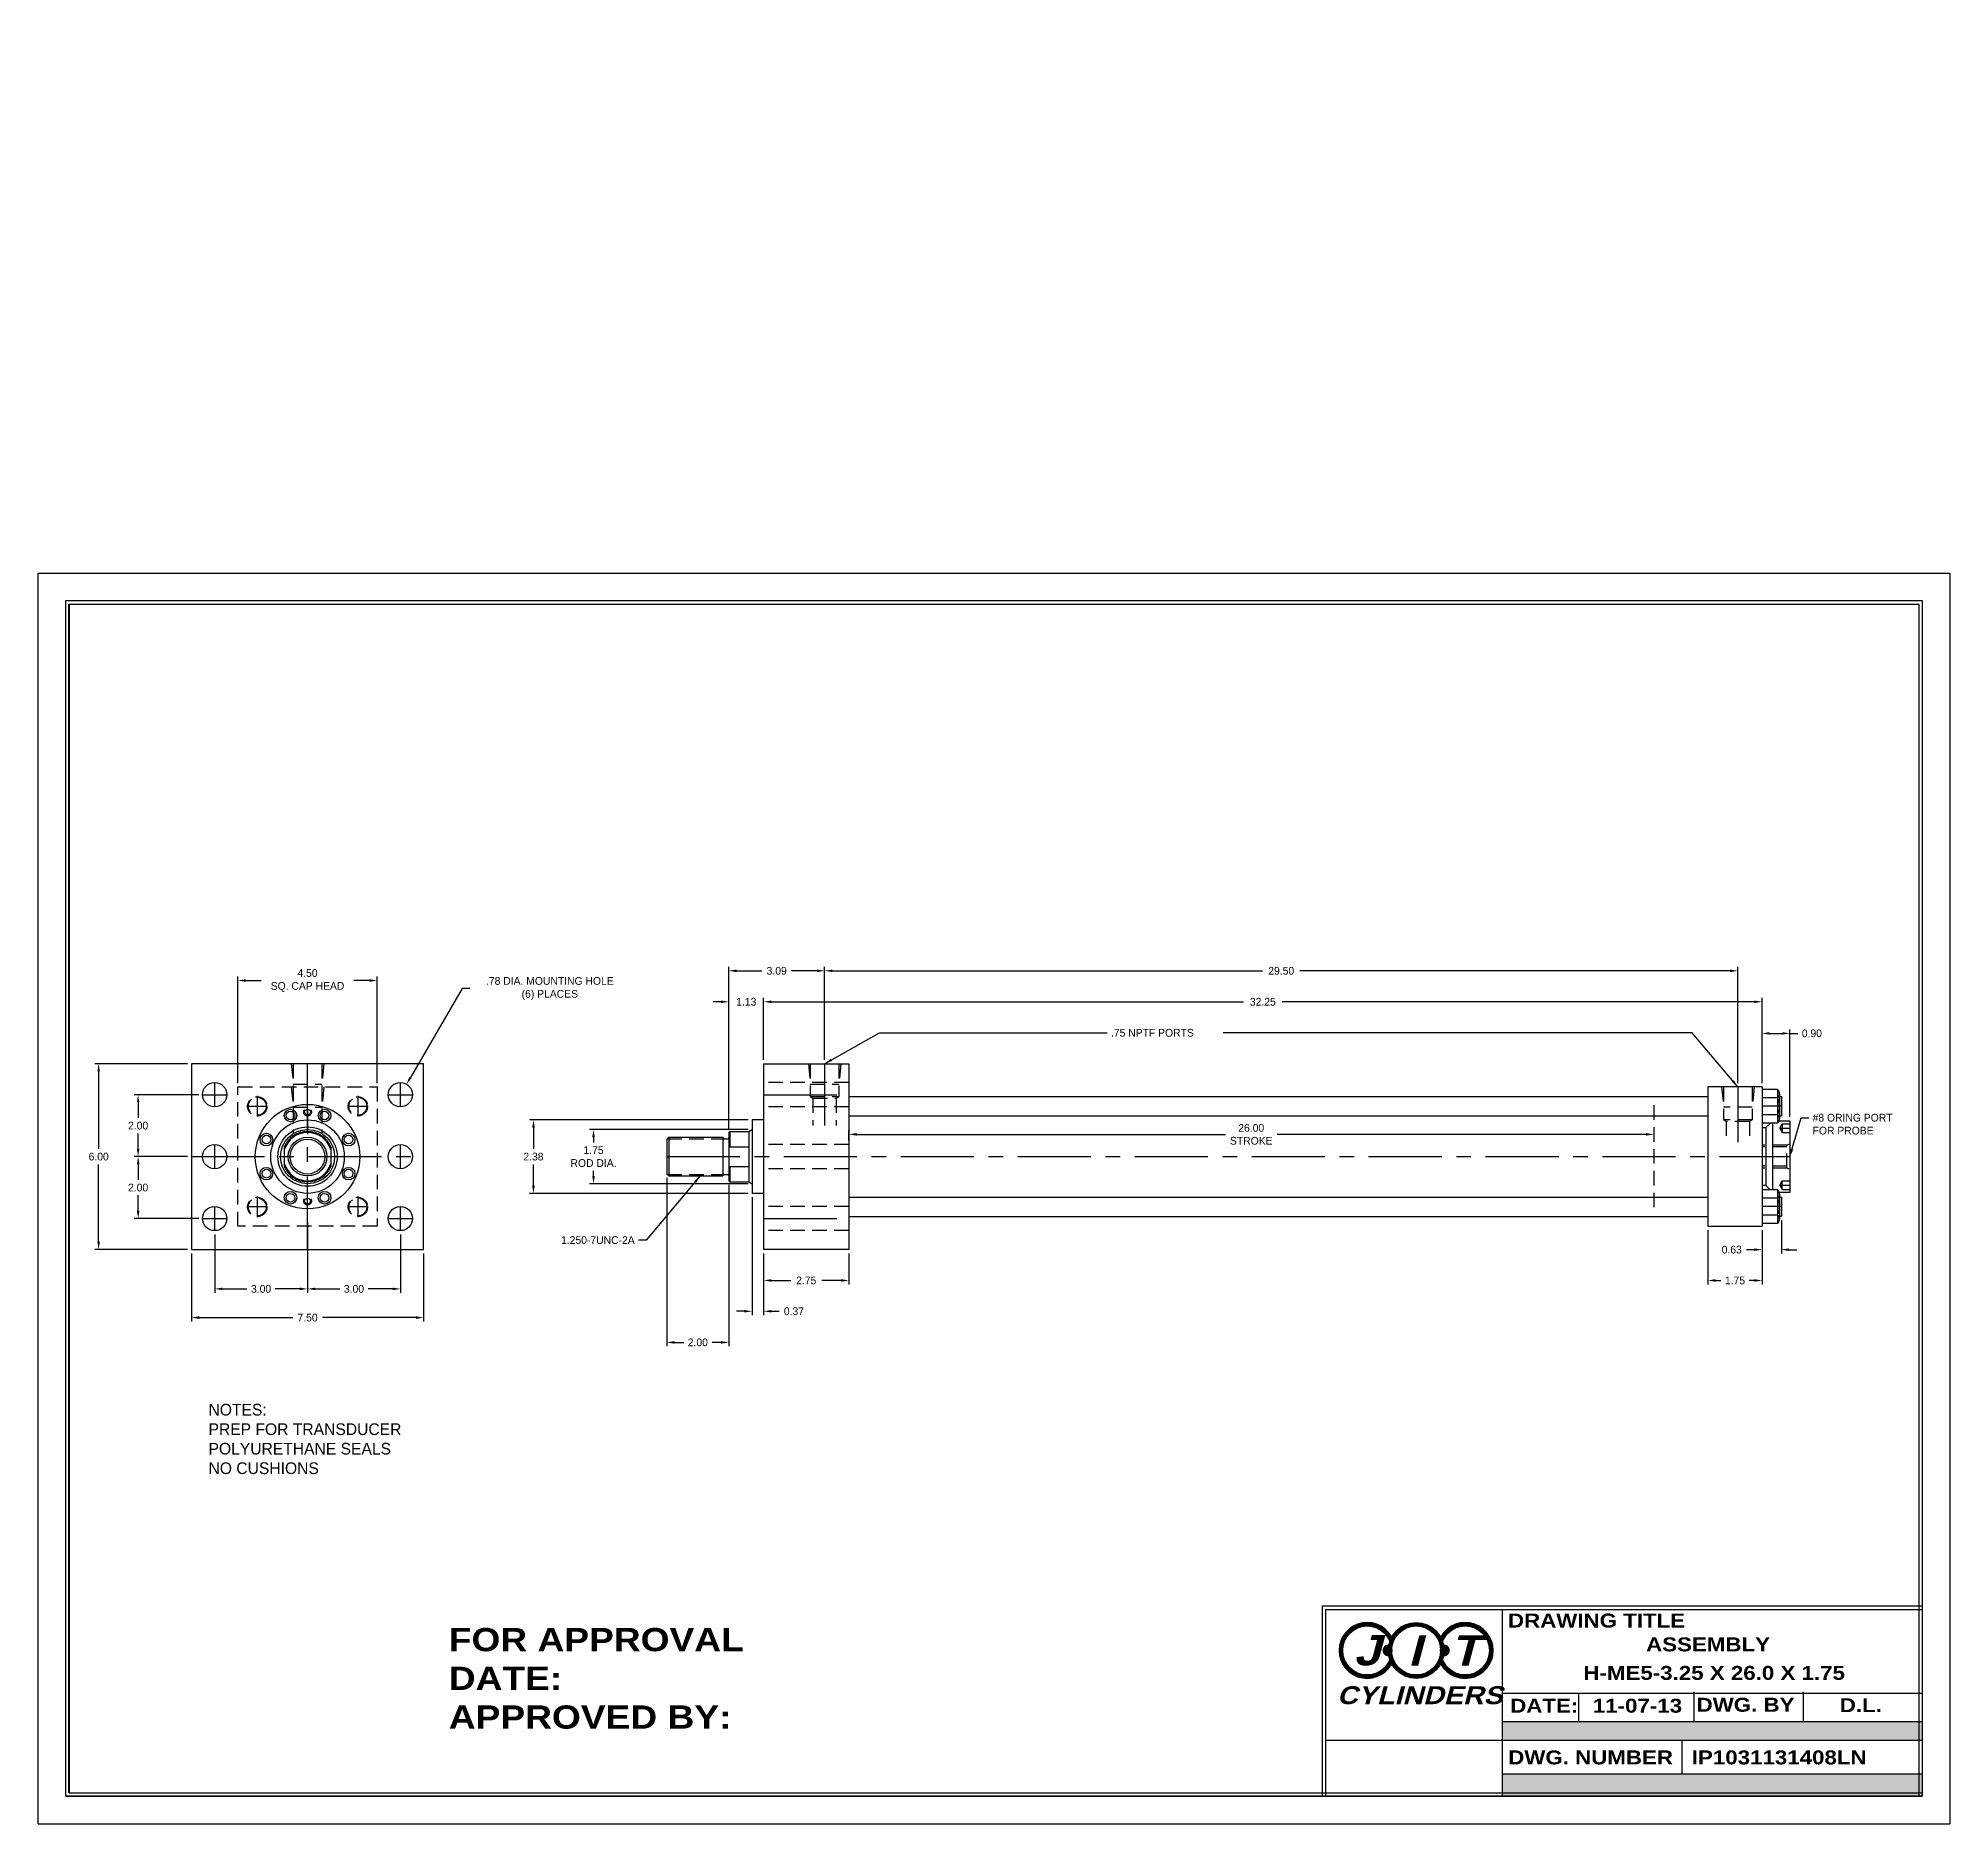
# Model space of a CAD drawing. Extents: x -19.7 to 42.1, y -13.8 to 43.9.
import ezdxf

# ---------------------------------------------------------------- set-up
doc = ezdxf.new("R2010")
doc.units = 0
doc.header["$LTSCALE"] = 1.888889
doc.header["$MEASUREMENT"] = 0
doc.linetypes.add('CENTER', pattern=[2, 1.25, -0.25, 0.25, -0.25])
doc.linetypes.add('DASHED2', pattern=[0.375, 0.25, -0.125])
doc.layers.get('DEFPOINTS').update_dxf_attribs({"linetype": 'CONTINUOUS'})
for name, color, linetype in [('BODY', 1, 'CONTINUOUS'), ('CENTER', 70, 'CENTER'), ('DIMENSION', 7, 'CONTINUOUS'), ('HIDDEN', 140, 'DASHED2'), ('TB', 7, 'CONTINUOUS')]:
    doc.layers.add(name, color=color, linetype=linetype)
doc.styles.add('ADESK1', font='romans')
doc.dimstyles.new('STANDARD_WS', dxfattribs={"dimscale": 1.888889, "dimtxt": 0.18, "dimasz": 0.18, "dimexe": 0.18, "dimexo": 0.0625, "dimgap": 0.09, "dimtad": 0, "dimtih": 1, "dimtoh": 1, "dimdec": 4, "dimzin": 0, "dimdsep": 46, "dimtxsty": 'Standard', "dimcen": 0.09, "dimadec": 0, "dimazin": 0, "dimtfac": 1, "dimtdec": 4, "dimtofl": 0, "dimtmove": 0, "dimatfit": 3, "dimfxl": 0, "dimtolj": 1, "dimtzin": 0, "dimarcsym": 0})
pattern_1 = [(0, (-16.87327, -4.33368), (0, 0.12668906), [0.12668906, -0.12668906]), (45, (-16.746585, -4.33368), (7e-18, 0.12668906), [0.03167227, -0.11582086, 0.03167227, -0.1791654])]

msp = doc.modelspace()

# ---------------------------------------------------------------- texts
at = {"layer": 'DIMENSION'}
for s, insert, char_height, attachment_point in [('\\A1;', (-10.586, 43.906), 0.18, 6), ('\\A1;', (3.33, 25.579), 0.18, 4), ('\\A1;', (32.646, 24.894), 0.18, 4), ('\\A1;', (-2.515, 20.962), 0.18, 6), ('\\A1;', (11.684, 12.588), 0.18, 6), ('.75 NPTF PORTS', (14.979, 11.912), 0.25, 1), ('\\A1;', (4.236, 11.459), 0.18, 6), ('\\A1;', (4.389, 11.459), 0.18, 6), ('\\A1;', (11.12, 11.306), 0.18, 6), ('\\A1;', (14.981, 10.632), 0.18, 4), ('\\A1;', (15.118, 10.616), 0.18, 4), ('\\A1;', (10.036, 9.897), 0.18, 6), ('\\A1;', (6.547, 9.796), 0.18, 4), ('\\A1;', (6.592, 9.772), 0.18, 4), ('#8 ORING PORT\\PFOR PROBE', (37.642, 9.17), 0.25, 1), ('\\A1;', (19.578, 7.541), 0.18, 4), ('\\A1;', (19.578, 7.541), 0.18, 4), ('\\A1;', (9.407, 6.198), 0.18, 6), ('\\A1;', (9.865, 6.353), 0.18, 6), ('1.250-7UNC-2A', (-0.406, 4.963), 0.25, 9), ('\\A1;', (19.578, 5.365), 0.18, 4), ('\\A1;', (19.578, 4.455), 0.18, 4)]:
    msp.add_mtext(s, dxfattribs=dict(at, insert=insert, char_height=char_height, attachment_point=attachment_point))
at = {"layer": 'DIMENSION', "attachment_point": 1}
for s, insert, char_height, width in [('NOTES:\\PPREP FOR TRANSDUCER\\PPOLYURETHANE SEALS\\PNO CUSHIONS', (-14.172, -0.197), 0.37778, 18.80447), ('{\\fArial Black|b0|i0|c0|p34;FOR APPROVAL\\PDATE:\\PAPPROVED BY:}', (-6.41, -7.436), 0.75, 16.0599)]:
    msp.add_mtext(s, dxfattribs=dict(at, insert=insert, char_height=char_height, width=width))
at = {"layer": 'TB', "insert": (27.802, -6.97), "char_height": 0.45049, "width": 28.81245, "attachment_point": 1, "style": 'ADESK1'}
msp.add_mtext('{\\fArial Black|b0|i0|c0|p34;DRAWING TITLE}', dxfattribs=at)
at = {"layer": 'TB', "attachment_point": 1}
for s, insert, char_height, width in [('{\\fArial Black|b0|i1|c0|p34;\\C7;J}', (22.817, -7.662), 0.9801, 3.08919), ('{\\fArial Black|b0|i1|c0|p34;\\C7;I}', (24.57, -7.675), 0.9801, 2.75551), ('{\\fArial Black|b0|i1|c0|p34;\\C7;T}', (25.94, -7.668), 0.9801, 3.08919), ('{\\fArial Black|b0|i0|c0|p34;\\C7;ASSEMBLY}', (32.263, -7.74), 0.45049, 12.09479), ('{\\fArial Black|b0|i0|c0|p34;\\C7;H-ME5-3.25 X 26.0 X 1.75}', (30.238, -8.661), 0.45049, 10.56548), ('{\\fArial Black|b0|i1|c0|p34;\\C7;CYLINDERS}', (22.282, -9.317), 0.57915, 6.85504), ('{\\fArial Black|b0|i0|c0|p34;\\C7;DATE:}', (27.873, -9.722), 0.45045, 1.67116), ('{\\fArial Black|b0|i0|c0|p34;\\C7;11-07-13}', (30.542, -9.72), 0.45049, 3.35372), ('{\\fArial Black|b0|i0|c0|p34;\\C7;DWG. BY}', (33.895, -9.69), 0.45045, 3.43677), ('{\\fArial Black|b0|i0|c0|p34;\\C7;D.L.}', (38.519, -9.703), 0.45049, 3.56222), ('{\\fArial Black|b0|i0|c0|p34;\\C7;DWG. NUMBER}', (27.81, -11.39), 0.45045, 5.7384), ('{\\fArial Black|b0|i0|c0|p34;\\C7;IP1031131408LN}', (33.739, -11.39), 0.45045, 5.7384)]:
    msp.add_mtext(s, dxfattribs=dict(at, insert=insert, char_height=char_height, width=width))

# ---------------------------------------------------------------- blocks, each defined once
blk = doc.blocks.new('*D104')
at = {"layer": 'DEFPOINTS', "color": 0}
for p in [(-13.973, 5.397), (-10.973, 4.787), (-13.973, 3.515)]:
    blk.add_point(p, dxfattribs=at)
at = {"layer": 'DIMENSION', "color": 0, "lineweight": -2}
for p, q in [((-13.973, 5.272), (-13.973, 3.39)), ((-10.973, 4.662), (-10.973, 3.39)), ((-13.723, 3.515), (-12.931, 3.515)), ((-11.223, 3.515), (-12.015, 3.515))]:
    blk.add_line(p, q, dxfattribs=at)
at = {"layer": 'DIMENSION', "color": 0}
for points in [[(-13.723, 3.557), (-13.723, 3.473), (-13.973, 3.515)], [(-11.223, 3.557), (-11.223, 3.473), (-10.973, 3.515)]]:
    blk.add_solid(points, dxfattribs=at)
at = {"layer": 'DIMENSION', "color": 0, "insert": (-12.473, 3.515), "char_height": 0.25, "attachment_point": 5}
blk.add_mtext('\\A1;3.00', dxfattribs=at)
blk = doc.blocks.new('*D105')
at = {"layer": 'DEFPOINTS', "color": 0}
for p in [(-10.973, 5.787), (-7.973, 5.397), (-7.973, 3.515)]:
    blk.add_point(p, dxfattribs=at)
at = {"layer": 'DIMENSION', "color": 0, "lineweight": -2}
for p, q in [((-10.973, 5.662), (-10.973, 3.39)), ((-7.973, 5.272), (-7.973, 3.39)), ((-10.723, 3.515), (-9.931, 3.515)), ((-8.223, 3.515), (-9.015, 3.515))]:
    blk.add_line(p, q, dxfattribs=at)
at = {"layer": 'DIMENSION', "color": 0}
for points in [[(-10.723, 3.557), (-10.723, 3.473), (-10.973, 3.515)], [(-8.223, 3.557), (-8.223, 3.473), (-7.973, 3.515)]]:
    blk.add_solid(points, dxfattribs=at)
at = {"layer": 'DIMENSION', "color": 0, "insert": (-9.473, 3.515), "char_height": 0.25, "attachment_point": 5}
blk.add_mtext('\\A1;3.00', dxfattribs=at)
blk = doc.blocks.new('*D106')
at = {"layer": 'DEFPOINTS', "color": 0}
for p in [(-14.723, 4.787), (-7.223, 4.787), (-14.723, 2.588)]:
    blk.add_point(p, dxfattribs=at)
at = {"layer": 'DIMENSION', "color": 0, "lineweight": -2}
for p, q in [((-14.723, 4.662), (-14.723, 2.463)), ((-7.223, 4.662), (-7.223, 2.463)), ((-14.473, 2.588), (-11.452, 2.588)), ((-7.473, 2.588), (-10.494, 2.588))]:
    blk.add_line(p, q, dxfattribs=at)
at = {"layer": 'DIMENSION', "color": 0}
for points in [[(-14.473, 2.63), (-14.473, 2.546), (-14.723, 2.588)], [(-7.473, 2.63), (-7.473, 2.546), (-7.223, 2.588)]]:
    blk.add_solid(points, dxfattribs=at)
at = {"layer": 'DIMENSION', "color": 0, "insert": (-10.973, 2.588), "char_height": 0.25, "attachment_point": 5}
blk.add_mtext('\\A1;7.50', dxfattribs=at)
blk = doc.blocks.new('*D107')
at = {"layer": 'DEFPOINTS', "color": 0}
for p in [(-16.445, 9.787), (-14.364, 9.787), (-14.723, 7.787)]:
    blk.add_point(p, dxfattribs=at)
at = {"layer": 'DIMENSION', "color": 0, "lineweight": -2}
for p, q in [((-14.489, 9.787), (-16.57, 9.787)), ((-16.445, 9.537), (-16.445, 9.037)), ((-16.445, 8.037), (-16.445, 8.537)), ((-14.848, 7.787), (-16.57, 7.787))]:
    blk.add_line(p, q, dxfattribs=at)
at = {"layer": 'DIMENSION', "color": 0}
for points in [[(-16.486, 9.537), (-16.403, 9.537), (-16.445, 9.787)], [(-16.486, 8.037), (-16.403, 8.037), (-16.445, 7.787)]]:
    blk.add_solid(points, dxfattribs=at)
at = {"layer": 'DIMENSION', "color": 0, "insert": (-16.445, 8.787), "char_height": 0.25, "attachment_point": 5}
blk.add_mtext('\\A1;2.00', dxfattribs=at)
blk = doc.blocks.new('*D108')
at = {"layer": 'DEFPOINTS', "color": 0}
for p in [(-16.445, 7.787), (-14.723, 7.787), (-14.364, 5.787)]:
    blk.add_point(p, dxfattribs=at)
at = {"layer": 'DIMENSION', "color": 0, "lineweight": -2}
for p, q in [((-14.848, 7.787), (-16.57, 7.787)), ((-16.445, 7.537), (-16.445, 7.037)), ((-16.445, 6.037), (-16.445, 6.537)), ((-14.489, 5.787), (-16.57, 5.787))]:
    blk.add_line(p, q, dxfattribs=at)
at = {"layer": 'DIMENSION', "color": 0}
for points in [[(-16.486, 7.537), (-16.403, 7.537), (-16.445, 7.787)], [(-16.486, 6.037), (-16.403, 6.037), (-16.445, 5.787)]]:
    blk.add_solid(points, dxfattribs=at)
at = {"layer": 'DIMENSION', "color": 0, "insert": (-16.445, 6.787), "char_height": 0.25, "attachment_point": 5}
blk.add_mtext('\\A1;2.00', dxfattribs=at)
blk = doc.blocks.new('*D109')
at = {"layer": 'DEFPOINTS', "color": 0}
for p in [(-14.723, 10.787), (-17.72, 4.787), (-14.723, 4.787)]:
    blk.add_point(p, dxfattribs=at)
at = {"layer": 'DIMENSION', "color": 0, "lineweight": -2}
for p, q in [((-14.848, 10.787), (-17.845, 10.787)), ((-17.72, 10.537), (-17.72, 8.037)), ((-17.72, 5.037), (-17.72, 7.537)), ((-14.848, 4.787), (-17.845, 4.787))]:
    blk.add_line(p, q, dxfattribs=at)
at = {"layer": 'DIMENSION', "color": 0}
for points in [[(-17.762, 10.537), (-17.679, 10.537), (-17.72, 10.787)], [(-17.762, 5.037), (-17.679, 5.037), (-17.72, 4.787)]]:
    blk.add_solid(points, dxfattribs=at)
at = {"layer": 'DIMENSION', "color": 0, "insert": (-17.72, 7.787), "char_height": 0.25, "attachment_point": 5}
blk.add_mtext('\\A1;6.00', dxfattribs=at)
blk = doc.blocks.new('*D117')
at = {"layer": 'DEFPOINTS', "color": 0}
for p in [(36.009, 12.787), (3.759, 10.787), (36.009, 10.037)]:
    blk.add_point(p, dxfattribs=at)
at = {"layer": 'DIMENSION', "color": 0, "lineweight": -2}
for p, q in [((3.759, 10.912), (3.759, 12.912)), ((4.009, 12.787), (19.259, 12.787)), ((35.759, 12.787), (20.509, 12.787)), ((36.009, 10.162), (36.009, 12.912))]:
    blk.add_line(p, q, dxfattribs=at)
at = {"layer": 'DIMENSION', "color": 0}
for points in [[(4.009, 12.829), (4.009, 12.746), (3.759, 12.787)], [(35.759, 12.829), (35.759, 12.746), (36.009, 12.787)]]:
    blk.add_solid(points, dxfattribs=at)
at = {"layer": 'DIMENSION', "color": 0, "insert": (19.884, 12.787), "char_height": 0.25, "attachment_point": 5}
blk.add_mtext('\\A1;32.25', dxfattribs=at)
blk = doc.blocks.new('*D118')
at = {"layer": 'DEFPOINTS', "color": 0}
for p in [(5.728, 13.787), (5.728, 10.787), (35.227, 10.037)]:
    blk.add_point(p, dxfattribs=at)
at = {"layer": 'DIMENSION', "color": 0, "lineweight": -2}
for p, q in [((5.728, 10.912), (5.728, 13.912)), ((5.978, 13.787), (19.874, 13.787)), ((34.977, 13.787), (21.082, 13.787)), ((35.227, 10.162), (35.227, 13.912))]:
    blk.add_line(p, q, dxfattribs=at)
at = {"layer": 'DIMENSION', "color": 0}
for points in [[(5.978, 13.829), (5.978, 13.746), (5.728, 13.787)], [(34.977, 13.829), (34.977, 13.746), (35.227, 13.787)]]:
    blk.add_solid(points, dxfattribs=at)
at = {"layer": 'DIMENSION', "color": 0, "insert": (20.478, 13.787), "char_height": 0.25, "attachment_point": 5}
blk.add_mtext('\\A1;29.50', dxfattribs=at)
blk = doc.blocks.new('*D119')
at = {"layer": 'DEFPOINTS', "color": 0}
for p in [(2.634, 13.787), (5.728, 10.787), (2.634, 8.569)]:
    blk.add_point(p, dxfattribs=at)
at = {"layer": 'DIMENSION', "color": 0, "lineweight": -2}
for p, q in [((2.634, 8.694), (2.634, 13.912)), ((2.884, 13.787), (3.702, 13.787)), ((5.478, 13.787), (4.66, 13.787)), ((5.728, 10.912), (5.728, 13.912))]:
    blk.add_line(p, q, dxfattribs=at)
at = {"layer": 'DIMENSION', "color": 0}
for points in [[(2.884, 13.829), (2.884, 13.746), (2.634, 13.787)], [(5.478, 13.829), (5.478, 13.746), (5.728, 13.787)]]:
    blk.add_solid(points, dxfattribs=at)
at = {"layer": 'DIMENSION', "color": 0, "insert": (4.181, 13.787), "char_height": 0.25, "attachment_point": 5}
blk.add_mtext('\\A1;3.09', dxfattribs=at)
blk = doc.blocks.new('*D120')
at = {"layer": 'DEFPOINTS', "color": 0}
for p in [(2.634, 12.787), (3.759, 10.787), (2.634, 8.569)]:
    blk.add_point(p, dxfattribs=at)
at = {"layer": 'DIMENSION', "color": 0, "lineweight": -2}
for p, q in [((2.384, 12.787), (2.134, 12.787)), ((2.634, 8.694), (2.634, 12.912)), ((3.759, 10.912), (3.759, 12.912)), ((4.009, 12.787), (4.259, 12.787))]:
    blk.add_line(p, q, dxfattribs=at)
at = {"layer": 'DIMENSION', "color": 0}
for points in [[(2.384, 12.829), (2.384, 12.746), (2.634, 12.787)], [(4.009, 12.829), (4.009, 12.746), (3.759, 12.787)]]:
    blk.add_solid(points, dxfattribs=at)
at = {"layer": 'DIMENSION', "color": 0, "insert": (3.197, 12.787), "char_height": 0.25, "attachment_point": 5}
blk.add_mtext('\\A1;1.13', dxfattribs=at)
blk = doc.blocks.new('*D121')
at = {"layer": 'DEFPOINTS', "color": 0}
for p in [(0.634, 7.224), (2.634, 7.005), (0.634, 1.787)]:
    blk.add_point(p, dxfattribs=at)
at = {"layer": 'DIMENSION', "color": 0, "lineweight": -2}
for p, q in [((0.634, 7.099), (0.634, 1.662)), ((2.634, 6.88), (2.634, 1.662)), ((0.884, 1.787), (1.176, 1.787)), ((2.384, 1.787), (2.093, 1.787))]:
    blk.add_line(p, q, dxfattribs=at)
at = {"layer": 'DIMENSION', "color": 0}
for points in [[(0.884, 1.829), (0.884, 1.746), (0.634, 1.787)], [(2.384, 1.829), (2.384, 1.746), (2.634, 1.787)]]:
    blk.add_solid(points, dxfattribs=at)
at = {"layer": 'DIMENSION', "color": 0, "insert": (1.634, 1.787), "char_height": 0.25, "attachment_point": 5}
blk.add_mtext('\\A1;2.00', dxfattribs=at)
blk = doc.blocks.new('*D122')
at = {"layer": 'DEFPOINTS', "color": 0}
for p in [(3.759, 4.787), (6.509, 4.787), (6.509, 3.787)]:
    blk.add_point(p, dxfattribs=at)
at = {"layer": 'DIMENSION', "color": 0, "lineweight": -2}
for p, q in [((3.759, 4.662), (3.759, 3.662)), ((6.509, 4.662), (6.509, 3.662)), ((4.009, 3.787), (4.634, 3.787)), ((6.259, 3.787), (5.634, 3.787))]:
    blk.add_line(p, q, dxfattribs=at)
at = {"layer": 'DIMENSION', "color": 0}
for points in [[(4.009, 3.829), (4.009, 3.746), (3.759, 3.787)], [(6.259, 3.829), (6.259, 3.746), (6.509, 3.787)]]:
    blk.add_solid(points, dxfattribs=at)
at = {"layer": 'DIMENSION', "color": 0, "insert": (5.134, 3.787), "char_height": 0.25, "attachment_point": 5}
blk.add_mtext('\\A1;2.75', dxfattribs=at)
blk = doc.blocks.new('*D123')
at = {"layer": 'DEFPOINTS', "color": 0}
for p in [(34.259, 5.537), (36.009, 5.537), (34.259, 3.787)]:
    blk.add_point(p, dxfattribs=at)
at = {"layer": 'DIMENSION', "color": 0, "lineweight": -2}
for p, q in [((34.259, 5.412), (34.259, 3.662)), ((36.009, 5.412), (36.009, 3.662)), ((34.509, 3.787), (34.676, 3.787)), ((35.759, 3.787), (35.593, 3.787))]:
    blk.add_line(p, q, dxfattribs=at)
at = {"layer": 'DIMENSION', "color": 0}
for points in [[(34.509, 3.829), (34.509, 3.746), (34.259, 3.787)], [(35.759, 3.829), (35.759, 3.746), (36.009, 3.787)]]:
    blk.add_solid(points, dxfattribs=at)
at = {"layer": 'DIMENSION', "color": 0, "insert": (35.134, 3.787), "char_height": 0.25, "attachment_point": 5}
blk.add_mtext('\\A1;1.75', dxfattribs=at)
blk = doc.blocks.new('*D125')
at = {"layer": 'DEFPOINTS', "color": 0}
for p in [(36.634, 5.859), (36.009, 5.537), (36.009, 4.782)]:
    blk.add_point(p, dxfattribs=at)
at = {"layer": 'DIMENSION', "color": 0, "lineweight": -2}
for p, q in [((36.634, 5.734), (36.634, 4.657)), ((36.009, 5.412), (36.009, 4.657)), ((35.759, 4.782), (35.509, 4.782)), ((36.884, 4.782), (37.134, 4.782))]:
    blk.add_line(p, q, dxfattribs=at)
at = {"layer": 'DIMENSION', "color": 0}
for points in [[(35.759, 4.824), (35.759, 4.74), (36.009, 4.782)], [(36.884, 4.824), (36.884, 4.74), (36.634, 4.782)]]:
    blk.add_solid(points, dxfattribs=at)
at = {"layer": 'DIMENSION', "color": 0, "insert": (35.03, 4.782), "char_height": 0.25, "attachment_point": 5}
blk.add_mtext('\\A1;0.63', dxfattribs=at)
blk = doc.blocks.new('*D127')
at = {"layer": 'DEFPOINTS', "color": 0}
for p in [(3.384, 6.599), (3.759, 4.787), (3.384, 2.793)]:
    blk.add_point(p, dxfattribs=at)
at = {"layer": 'DIMENSION', "color": 0, "lineweight": -2}
for p, q in [((3.384, 6.474), (3.384, 2.668)), ((3.759, 4.662), (3.759, 2.668)), ((3.134, 2.793), (2.884, 2.793)), ((4.009, 2.793), (4.259, 2.793))]:
    blk.add_line(p, q, dxfattribs=at)
at = {"layer": 'DIMENSION', "color": 0}
for points in [[(3.134, 2.834), (3.134, 2.751), (3.384, 2.793)], [(4.009, 2.834), (4.009, 2.751), (3.759, 2.793)]]:
    blk.add_solid(points, dxfattribs=at)
at = {"layer": 'DIMENSION', "color": 0, "insert": (4.738, 2.793), "char_height": 0.25, "attachment_point": 5}
blk.add_mtext('\\A1;0.37', dxfattribs=at)
blk = doc.blocks.new('*D128')
at = {"layer": 'DEFPOINTS', "color": 0}
for p in [(3.384, 8.975), (-3.676, 6.599), (3.384, 6.599)]:
    blk.add_point(p, dxfattribs=at)
at = {"layer": 'DIMENSION', "color": 0, "lineweight": -2}
for p, q in [((3.259, 8.975), (-3.801, 8.975)), ((-3.676, 8.725), (-3.676, 8.037)), ((-3.676, 6.849), (-3.676, 7.537)), ((3.259, 6.599), (-3.801, 6.599))]:
    blk.add_line(p, q, dxfattribs=at)
at = {"layer": 'DIMENSION', "color": 0}
for points in [[(-3.717, 8.725), (-3.634, 8.725), (-3.676, 8.975)], [(-3.717, 6.849), (-3.634, 6.849), (-3.676, 6.599)]]:
    blk.add_solid(points, dxfattribs=at)
at = {"layer": 'DIMENSION', "color": 0, "insert": (-3.676, 7.787), "char_height": 0.25, "attachment_point": 5}
blk.add_mtext('\\A1;2.38', dxfattribs=at)
blk = doc.blocks.new('*D129')
at = {"layer": 'DEFPOINTS', "color": 0}
for p in [(3.384, 8.662), (-1.736, 6.912), (3.384, 6.912)]:
    blk.add_point(p, dxfattribs=at)
at = {"layer": 'DIMENSION', "color": 0, "lineweight": -2}
for p, q in [((3.259, 8.662), (-1.861, 8.662)), ((-1.736, 8.412), (-1.736, 8.246)), ((3.259, 6.912), (-1.861, 6.912)), ((-1.736, 7.162), (-1.736, 7.329))]:
    blk.add_line(p, q, dxfattribs=at)
at = {"layer": 'DIMENSION', "color": 0}
for points in [[(-1.778, 8.412), (-1.694, 8.412), (-1.736, 8.662)], [(-1.778, 7.162), (-1.694, 7.162), (-1.736, 6.912)]]:
    blk.add_solid(points, dxfattribs=at)
at = {"layer": 'DIMENSION', "color": 0, "insert": (-1.736, 7.787), "char_height": 0.25, "attachment_point": 5}
blk.add_mtext('\\A1;1.75\\PROD DIA.', dxfattribs=at)
blk = doc.blocks.new('*D130')
at = {"layer": 'DEFPOINTS', "color": 0}
for p in [(6.509, 8.506), (6.509, 8.178), (32.509, 8.531)]:
    blk.add_point(p, dxfattribs=at)
at = {"layer": 'DIMENSION', "color": 0, "lineweight": -2}
for p, q in [((6.509, 8.303), (6.509, 8.631)), ((6.759, 8.506), (18.676, 8.506)), ((32.259, 8.506), (20.343, 8.506)), ((32.509, 8.406), (32.509, 8.381))]:
    blk.add_line(p, q, dxfattribs=at)
at = {"layer": 'DIMENSION', "color": 0}
for points in [[(6.759, 8.547), (6.759, 8.464), (6.509, 8.506)], [(32.259, 8.547), (32.259, 8.464), (32.509, 8.506)]]:
    blk.add_solid(points, dxfattribs=at)
at = {"layer": 'DIMENSION', "color": 0, "insert": (19.509, 8.506), "char_height": 0.25, "attachment_point": 5}
blk.add_mtext('\\A1;26.00\\PSTROKE', dxfattribs=at)
blk = doc.blocks.new('*D131')
at = {"layer": 'DEFPOINTS', "color": 0}
for p in [(-7.777, 10.125), (-8.169, 9.45)]:
    blk.add_point(p, dxfattribs=at)
at = {"layer": 'DIMENSION', "color": 0, "lineweight": -2}
for p, q in [((-5.98, 13.216), (-7.651, 10.341)), ((-5.73, 13.216), (-5.98, 13.216)), ((-8.063, 9.787), (-7.883, 9.787)), ((-7.973, 9.697), (-7.973, 9.877))]:
    blk.add_line(p, q, dxfattribs=at)
at = {"layer": 'DIMENSION', "color": 0}
blk.add_solid([(-7.687, 10.362), (-7.615, 10.32), (-7.777, 10.125)], dxfattribs=at)
at = {"layer": 'DIMENSION', "color": 0, "insert": (-3.147, 13.216), "char_height": 0.25, "attachment_point": 5}
blk.add_mtext('\\A1;.78 DIA. MOUNTING HOLE\\P(6) PLACES', dxfattribs=at)
blk = doc.blocks.new('*D133')
at = {"layer": 'DEFPOINTS', "color": 0}
for p in [(-13.223, 13.475), (-13.223, 10.037), (-8.723, 10.037)]:
    blk.add_point(p, dxfattribs=at)
at = {"layer": 'DIMENSION', "color": 0, "lineweight": -2}
for p, q in [((-13.223, 10.162), (-13.223, 13.6)), ((-8.723, 10.162), (-8.723, 13.6)), ((-12.973, 13.475), (-12.473, 13.475)), ((-8.973, 13.475), (-9.473, 13.475))]:
    blk.add_line(p, q, dxfattribs=at)
at = {"layer": 'DIMENSION', "color": 0}
for points in [[(-12.973, 13.516), (-12.973, 13.433), (-13.223, 13.475)], [(-8.973, 13.516), (-8.973, 13.433), (-8.723, 13.475)]]:
    blk.add_solid(points, dxfattribs=at)
at = {"layer": 'DIMENSION', "color": 0, "insert": (-10.973, 13.475), "char_height": 0.25, "attachment_point": 5}
blk.add_mtext('\\A1;4.50\\PSQ. CAP HEAD', dxfattribs=at)
blk = doc.blocks.new('*D134')
at = {"layer": 'DEFPOINTS', "color": 0}
for p in [(36.909, 11.767), (36.009, 10.037), (36.909, 8.943)]:
    blk.add_point(p, dxfattribs=at)
at = {"layer": 'DIMENSION', "color": 0, "lineweight": -2}
for p, q in [((36.009, 10.162), (36.009, 11.892)), ((36.259, 11.767), (36.659, 11.767)), ((36.909, 9.068), (36.909, 11.892)), ((36.909, 11.767), (37.159, 11.767))]:
    blk.add_line(p, q, dxfattribs=at)
at = {"layer": 'DIMENSION', "color": 0}
for points in [[(36.259, 11.808), (36.259, 11.725), (36.009, 11.767)], [(36.659, 11.808), (36.659, 11.725), (36.909, 11.767)]]:
    blk.add_solid(points, dxfattribs=at)
at = {"layer": 'DIMENSION', "color": 0, "insert": (37.618, 11.767), "char_height": 0.25, "attachment_point": 5}
blk.add_mtext('\\A1;0.90', dxfattribs=at)

# ---------------------------------------------------------------- dimensions: what is measured, and where the dimension line sits
at = {"layer": 'DIMENSION'}
for base, p1, p2, text, picture, middle in [((-13.223, 13.475), (-8.723, 10.037), (-13.223, 10.037), '<>\\PSQ. CAP HEAD', '*D133', (-10.973, 13.475)), ((6.509, 8.506), (32.509, 8.531), (6.509, 8.178), '<>\\PSTROKE', '*D130', (19.509, 8.506))]:
    dim = msp.add_linear_dim(base=base, p1=p1, p2=p2, text=text, dimstyle='STANDARD_WS', override={"dimscale": 1, "dimtxt": 0.25, "dimasz": 0.25, "dimexe": 0.125, "dimexo": 0.125, "dimgap": 0.125, "dimdec": 2, "dimtdec": 2}, dxfattribs=at)
    dim.commit()
    dim.dimension.update_dxf_attribs({"geometry": picture, "text_midpoint": middle})
dim = msp.add_diameter_dim_2p(p1=(-8.169, 9.45), p2=(-7.777, 10.125), text='.78 DIA. MOUNTING HOLE\\P(6) PLACES', dimstyle='STANDARD_WS', override={"dimscale": 1, "dimtxt": 0.25, "dimasz": 0.25, "dimexe": 0.125, "dimexo": 0.125, "dimgap": 0.125, "dimdec": 2, "dimtdec": 2}, dxfattribs=at)
dim.commit()
dim.dimension.update_dxf_attribs({"geometry": '*D131', "text_midpoint": (-3.147, 13.216), "dimtype": 163})
for base, p1, p2, picture, middle in [((2.634, 13.787), (5.728, 10.787), (2.634, 8.569), '*D119', (4.181, 13.787)), ((5.728, 13.787), (35.227, 10.037), (5.728, 10.787), '*D118', (20.478, 13.787)), ((2.634296516, 12.787214685), (3.759296516, 10.787214685), (2.634296516, 8.569214685), '*D120', (3.196796516, 12.787214685)), ((36.009, 12.787), (3.759, 10.787), (36.009, 10.037), '*D117', (19.884, 12.787)), ((36.909, 11.767), (36.009, 10.037), (36.909, 8.943), '*D134', (37.618, 11.767)), ((-7.973, 3.515), (-10.973, 5.787), (-7.973, 5.397), '*D105', (-9.473, 3.515)), ((36.009296516, 4.78198937), (36.634296516, 5.858910653), (36.009296516, 5.537214685), '*D125', (35.030129849, 4.78198937)), ((34.259, 3.787), (36.009, 5.537), (34.259, 5.537), '*D123', (35.134, 3.787)), ((-14.723, 2.588), (-7.223, 4.787), (-14.723, 4.787), '*D106', (-10.973, 2.588)), ((6.509, 3.787), (3.759, 4.787), (6.509, 4.787), '*D122', (5.134, 3.787))]:
    dim = msp.add_linear_dim(base=base, p1=p1, p2=p2, dimstyle='STANDARD_WS', override={"dimscale": 1, "dimtxt": 0.25, "dimasz": 0.25, "dimexe": 0.125, "dimexo": 0.125, "dimgap": 0.125, "dimdec": 2, "dimtdec": 2}, dxfattribs=at)
    dim.commit()
    dim.dimension.update_dxf_attribs({"geometry": picture, "text_midpoint": middle})
for base, p1, p2, picture, middle in [((-17.72, 4.787), (-14.723, 10.787), (-14.723, 4.787), '*D109', (-17.72, 7.787)), ((-16.445, 9.787), (-14.723, 7.787), (-14.364, 9.787), '*D107', (-16.445, 8.787)), ((-16.445, 7.787), (-14.364, 5.787), (-14.723, 7.787), '*D108', (-16.445, 6.787))]:
    dim = msp.add_linear_dim(base=base, p1=p1, p2=p2, angle=90, dimstyle='STANDARD_WS', override={"dimscale": 1, "dimtxt": 0.25, "dimasz": 0.25, "dimexe": 0.125, "dimexo": 0.125, "dimgap": 0.125, "dimdec": 2, "dimtdec": 2}, dxfattribs=at)
    dim.commit()
    dim.dimension.update_dxf_attribs({"geometry": picture, "text_midpoint": middle})
dim = msp.add_linear_dim(base=(-3.676, 6.599), p1=(3.384, 8.975), p2=(3.384, 6.599), angle=90, dimstyle='STANDARD_WS', override={"dimscale": 1, "dimtxt": 0.25, "dimasz": 0.25, "dimexe": 0.125, "dimexo": 0.125, "dimgap": 0.125, "dimdec": 2, "dimtdec": 2}, dxfattribs=at)
dim.commit()
dim.dimension.update_dxf_attribs({"geometry": '*D128', "text_midpoint": (-3.676, 7.787), "dimtype": 160})
dim = msp.add_linear_dim(base=(-1.736, 6.912), p1=(3.384, 8.662), p2=(3.384, 6.912), angle=90, text='<>\\PROD DIA.', dimstyle='STANDARD_WS', override={"dimscale": 1, "dimtxt": 0.25, "dimasz": 0.25, "dimexe": 0.125, "dimexo": 0.125, "dimgap": 0.125, "dimdec": 2, "dimtdec": 2}, dxfattribs=at)
dim.commit()
dim.dimension.update_dxf_attribs({"geometry": '*D129', "text_midpoint": (-1.736, 7.787), "dimtype": 160})
for base, p1, p2, picture, middle in [((0.634, 1.787), (2.634, 7.005), (0.634, 7.224), '*D121', (1.634, 1.787)), ((3.384296516, 2.792638212), (3.759296516, 4.787214685), (3.384296516, 6.599214685), '*D127', (4.738463183, 2.792638212)), ((-13.973, 3.515), (-10.973, 4.787), (-13.973, 5.397), '*D104', (-12.473, 3.515))]:
    dim = msp.add_linear_dim(base=base, p1=p1, p2=p2, dimstyle='STANDARD_WS', override={"dimscale": 1, "dimtxt": 0.25, "dimasz": 0.25, "dimexe": 0.125, "dimexo": 0.125, "dimgap": 0.125, "dimdec": 2, "dimtdec": 2}, dxfattribs=at)
    dim.commit()
    dim.dimension.update_dxf_attribs({"geometry": picture, "text_midpoint": middle, "dimtype": 160})

# ---------------------------------------------------------------- hatches: boundary and pattern name
at = {"layer": 'TB'}
h = msp.add_hatch(dxfattribs=at)
h.set_pattern_fill('FLEX', color=256, scale=0.506756, style=0)
h.set_pattern_definition(pattern_1)
h.paths.add_polyline_path([(41.181, -11.058), (41.181, -10.454), (27.618, -10.454), (27.618, -11.058)])
h = msp.add_hatch(dxfattribs=at)
h.set_pattern_fill('FLEX', color=256, scale=0.506756, style=0)
h.set_pattern_definition(pattern_1)
h.paths.add_polyline_path([(41.181, -12.867), (41.181, -12.146), (27.618, -12.146), (27.618, -12.867)])

# ---------------------------------------------------------------- linework, layer by layer
at = {"layer": 'BODY'}
for p, q in [((-7.223, 10.787), (-14.723, 10.787)), ((-14.723, 10.787), (-14.723, 4.787)), ((-7.223, 4.787), (-7.223, 10.787)), ((3.759, 10.787), (3.759, 4.787)), ((3.759, 10.787), (6.509, 10.787)), ((6.509, 10.787), (6.509, 4.787)), ((34.259, 10.037), (34.259, 5.537)), ((36.009, 10.037), (34.259, 10.037)), ((36.009, 10.037), (36.009, 5.537)), ((36.509, 9.953), (36.009, 9.953)), ((36.009, 9.953), (36.009, 8.872)), ((36.509, 9.953), (36.509, 8.872)), ((6.509, 9.725), (34.259, 9.725)), ((36.509, 9.682), (36.009, 9.682)), ((36.571, 9.818), (36.571, 9.007)), ((36.571, 9.724), (36.634, 9.724)), ((36.634, 9.724), (36.634, 9.1)), ((3.277, 8.6), (3.384, 8.662)), ((3.759, 8.975), (3.384, 8.975)), ((3.384, 8.975), (3.384, 6.599)), ((3.384, 8.662), (3.384, 6.912)), ((6.509, 9.1), (34.259, 9.1)), ((34.259, 9.1), (34.259, 8.588)), ((36.509, 9.142), (36.009, 9.142)), ((36.509, 8.872), (36.009, 8.872)), ((36.009, 8.725), (36.129, 8.725)), ((36.009, 8.725), (36.009, 8.572)), ((36.129, 8.725), (36.276, 8.872)), ((36.129, 8.725), (36.129, 6.85)), ((36.347, 8.872), (36.347, 6.711)), ((36.56, 8.943), (36.909, 8.943)), ((36.571, 9.1), (36.634, 9.1)), ((36.909, 8.943), (36.909, 6.631)), ((-11.723, 8.101), (-11.723, 7.473)), ((-10.223, 8.101), (-10.223, 7.473)), ((0.696, 8.412), (0.634, 8.35)), ((0.634, 8.35), (0.634, 7.224)), ((0.696, 8.412), (0.696, 7.162)), ((0.696, 8.412), (2.446, 8.412)), ((2.446, 8.412), (2.446, 7.162)), ((2.477, 8.361), (2.603, 8.361)), ((2.665, 8.6), (2.634, 8.569)), ((2.634, 8.569), (2.634, 7.005)), ((2.634, 8.101), (3.277, 8.101)), ((2.665, 8.6), (2.665, 8.101)), ((2.665, 8.6), (3.277, 8.6)), ((3.277, 8.6), (3.277, 6.974)), ((2.634, 7.473), (3.277, 7.473)), ((2.665, 7.473), (2.665, 6.974)), ((0.696, 7.162), (0.634, 7.224)), ((0.696, 7.162), (2.446, 7.162)), ((2.477, 7.213), (2.603, 7.213)), ((2.665, 6.974), (2.634, 7.005)), ((2.665, 6.974), (3.277, 6.974)), ((3.277, 6.974), (3.384, 6.912)), ((36.129, 6.85), (36.009, 6.85)), ((36.267, 6.711), (36.129, 6.85)), ((3.759, 6.599), (3.384, 6.599)), ((6.509, 6.475), (34.259, 6.475)), ((36.509, 6.711), (36.009, 6.711)), ((36.009, 6.711), (36.009, 5.631)), ((36.509, 6.441), (36.009, 6.441)), ((36.509, 6.711), (36.509, 5.631)), ((36.909, 6.631), (36.563, 6.631)), ((36.571, 6.576), (36.571, 5.766)), ((36.571, 6.483), (36.634, 6.483)), ((36.634, 6.483), (36.634, 5.859)), ((6.509, 5.85), (34.259, 5.85)), ((36.509, 5.901), (36.009, 5.901)), ((36.509, 5.631), (36.009, 5.631)), ((36.571, 5.859), (36.634, 5.859)), ((34.259, 5.537), (36.009, 5.537)), ((-14.723, 4.787), (-7.223, 4.787)), ((6.509, 4.787), (3.759, 4.787))]:
    msp.add_line(p, q, dxfattribs=at)
for centre, radius in [((-13.973, 9.787), 0.391), ((-7.973, 9.787), 0.391), ((-10.973, 7.787), 1.688), ((-11.523, 9.115), 0.203), ((-10.973, 9.224), 0.094), ((-10.423, 9.115), 0.203), ((-10.973, 7.787), 1.188), ((-10.973, 7.787), 0.959), ((-10.973, 7.787), 0.875), ((-10.973, 7.787), 0.875), ((-11.523, 9.115), 0.14), ((-10.423, 9.115), 0.14), ((-13.973, 7.787), 0.391), ((-12.301, 8.337), 0.203), ((-12.301, 8.337), 0.14), ((-10.973, 7.787), 0.625), ((-10.973, 7.787), 0.562), ((-9.646, 8.337), 0.203), ((-9.646, 8.337), 0.14), ((-7.973, 7.787), 0.391), ((-12.301, 7.237), 0.203), ((-9.646, 7.237), 0.203), ((-12.301, 7.237), 0.14), ((-9.646, 7.237), 0.14), ((-13.973, 5.787), 0.391), ((-11.523, 6.46), 0.203), ((-11.523, 6.46), 0.14), ((-10.973, 6.35), 0.094), ((-10.423, 6.46), 0.203), ((-10.423, 6.46), 0.14), ((-7.973, 5.787), 0.391)]:
    msp.add_circle(centre, radius, dxfattribs=at)
for centre, radius, start, end in [((36.393, 9.818), 0.178, 310.69738, 49.30262), ((35.952, 9.412), 0.62, 334.15328, 25.84672), ((36.393, 9.007), 0.178, 310.69738, 49.30262), ((-10.973, 7.787), 0.813, 22.70429, 157.29571), ((-10.973, 7.787), 0.782, 16.44756, 163.55244), ((2.477, 8.392), 0.031, 180, 270), ((2.603, 8.392), 0.031, 270, 0), ((-10.973, 7.787), 0.782, 196.44756, 343.55244), ((-10.973, 7.787), 0.813, 202.70429, 337.29571), ((2.477, 7.182), 0.031, 90, 180), ((2.603, 7.182), 0.031, 0, 90), ((36.393, 6.576), 0.178, 310.69738, 49.30262), ((35.952, 6.171), 0.62, 334.15328, 25.84672), ((36.393, 5.766), 0.178, 310.69738, 49.30262)]:
    msp.add_arc(centre, radius, start, end, dxfattribs=at)
at = {"layer": 'CENTER'}
for p, q in [((-10.973, 4.787), (-10.973, 10.787)), ((5.728, 10.787), (5.728, 8.787)), ((-13.973, 9.397), (-13.973, 10.178)), ((-7.973, 9.397), (-7.973, 10.178)), ((35.227, 10.037), (35.227, 8.256)), ((-14.364, 9.787), (-13.583, 9.787)), ((-12.926, 9.421), (-12.27, 9.421)), ((-12.598, 9.749), (-12.598, 9.093)), ((-12.598, 9.74), (-12.598, 9.084)), ((-10.973, 9.287), (-10.973, 8.515)), ((-9.676, 9.421), (-9.02, 9.421)), ((-9.348, 9.749), (-9.348, 9.093)), ((-9.348, 9.74), (-9.348, 9.084)), ((-9.348, 9.74), (-9.348, 9.084)), ((-8.364, 9.787), (-7.583, 9.787)), ((3.759, 9.787), (6.509, 9.787)), ((36.634, 9.412), (36.009, 9.412)), ((36.578, 8.709), (36.909, 8.709)), ((-13.973, 7.397), (-13.973, 8.178)), ((-7.973, 7.397), (-7.973, 8.178)), ((-14.723, 7.787), (-7.223, 7.787)), ((0.634, 7.787), (36.909, 7.787)), ((36.578, 6.865), (36.909, 6.865)), ((-13.973, 5.397), (-13.973, 6.178)), ((-12.598, 6.499), (-12.598, 5.843)), ((-12.598, 6.49), (-12.598, 5.834)), ((-12.598, 6.49), (-12.598, 5.834)), ((-9.348, 6.499), (-9.348, 5.843)), ((-9.348, 6.49), (-9.348, 5.834)), ((-9.348, 6.49), (-9.348, 5.834)), ((-7.973, 5.397), (-7.973, 6.178)), ((-14.364, 5.787), (-13.583, 5.787)), ((-12.926, 6.171), (-12.27, 6.171)), ((-9.676, 6.171), (-9.02, 6.171)), ((-8.364, 5.787), (-7.583, 5.787)), ((3.759, 5.787), (6.509, 5.787)), ((36.634, 6.171), (36.009, 6.171))]:
    msp.add_line(p, q, dxfattribs=at)
at = {"layer": 'DEFPOINTS', "color": 0, "linetype": 'ByBlock'}
msp.add_point((-12.848, 6.421), dxfattribs=at)
at = {"layer": 'HIDDEN'}
for p, q in [((-11.498, 10.787), (-11.434, 10.131)), ((-11.434, 10.787), (-11.434, 8.537)), ((-10.512, 10.787), (-10.512, 8.537)), ((-10.448, 10.787), (-10.512, 10.131)), ((5.203, 10.787), (5.267, 10.131)), ((5.267, 10.787), (5.267, 9.725)), ((6.189, 10.787), (6.189, 9.725)), ((6.253, 10.787), (6.189, 10.131)), ((-13.223, 10.037), (-8.723, 10.037)), ((-13.223, 5.537), (-13.223, 10.037)), ((-11.498, 10.037), (-11.434, 9.381)), ((-11.434, 10.131), (-10.512, 10.131)), ((-11.434, 10.037), (-11.434, 8.531)), ((-10.512, 10.037), (-10.512, 8.531)), ((-10.448, 10.037), (-10.512, 9.381)), ((-8.723, 10.037), (-8.723, 5.537)), ((6.509, 10.178), (3.759, 10.178)), ((5.267, 10.131), (6.189, 10.131)), ((34.702, 10.037), (34.766, 9.381)), ((34.766, 10.037), (34.766, 8.975)), ((35.688, 10.037), (35.688, 8.975)), ((35.752, 10.037), (35.688, 9.381)), ((-11.434, 9.381), (-10.512, 9.381)), ((6.509, 9.397), (3.759, 9.397)), ((5.267, 9.725), (6.189, 9.725)), ((5.267, 9.725), (5.353, 9.676)), ((5.353, 9.676), (6.103, 9.676)), ((5.353, 9.676), (5.353, 8.787)), ((6.103, 9.676), (6.189, 9.725)), ((6.103, 9.676), (6.103, 8.787)), ((32.509, 9.449), (32.509, 6.159)), ((35.688, 9.381), (34.766, 9.381)), ((35.688, 8.975), (34.766, 8.975)), ((34.852, 8.926), (34.766, 8.975)), ((35.602, 8.926), (34.852, 8.926)), ((34.852, 8.926), (34.852, 8.256)), ((35.688, 8.975), (35.602, 8.926)), ((35.602, 8.926), (35.602, 8.256)), ((36.578, 8.709), (36.659, 8.85)), ((36.578, 8.709), (36.659, 8.569)), ((36.659, 8.85), (36.659, 8.569)), ((36.659, 8.85), (36.909, 8.85)), ((0.645, 8.361), (2.477, 8.361)), ((6.509, 8.178), (3.759, 8.178)), ((36.809, 8.162), (36.009, 8.162)), ((36.809, 8.1), (36.009, 8.1)), ((36.659, 8.569), (36.909, 8.569)), ((36.909, 8.189), (36.809, 8.162)), ((36.809, 7.412), (36.809, 8.162)), ((36.809, 7.474), (36.009, 7.474)), ((36.809, 7.412), (36.009, 7.412)), ((36.909, 7.385), (36.809, 7.412)), ((0.645, 7.213), (2.477, 7.213)), ((6.509, 7.397), (3.759, 7.397)), ((36.578, 6.865), (36.659, 7.006)), ((36.578, 6.865), (36.659, 6.725)), ((36.659, 7.006), (36.909, 7.006)), ((36.659, 6.725), (36.659, 7.006)), ((6.509, 6.178), (3.759, 6.178)), ((36.659, 6.725), (36.909, 6.725)), ((-8.723, 5.537), (-13.223, 5.537)), ((6.509, 5.397), (3.759, 5.397))]:
    msp.add_line(p, q, dxfattribs=at)
for centre, radius in [((-12.598, 9.412), 0.312), ((-12.598, 9.412), 0.289), ((-10.973, 9.224), 0.125), ((-9.348, 9.412), 0.312), ((-9.348, 9.412), 0.289), ((-12.598, 6.162), 0.312), ((-12.598, 6.162), 0.289), ((-10.973, 6.35), 0.125), ((-9.348, 6.162), 0.312), ((-9.348, 6.162), 0.289)]:
    msp.add_circle(centre, radius, dxfattribs=at)
at = {"layer": 'TB'}
for p, q in [((-19.672, 26.633), (42.072, 26.633)), ((-19.672, -13.758), (-19.672, 26.633)), ((42.072, 26.633), (42.072, -13.758)), ((-18.781, 25.742), (41.181, 25.742)), ((-18.781, -12.867), (-18.781, 25.742)), ((-18.671, 25.631), (41.07, 25.631)), ((41.07, 25.631), (41.07, -12.867)), ((41.181, 25.742), (41.181, -12.867)), ((21.797, -6.724), (41.181, -6.724)), ((21.797, -6.724), (21.797, -12.867)), ((21.907, -6.835), (41.181, -6.835)), ((21.907, -6.835), (21.907, -12.867)), ((27.618, -6.835), (27.618, -12.867)), ((27.618, -9.537), (41.181, -9.537)), ((30.08, -9.533), (30.08, -10.454)), ((33.8, -9.501), (33.8, -10.446)), ((37.332, -9.501), (37.332, -10.454)), ((27.618, -10.454), (41.181, -10.454)), ((21.907, -11.058), (27.618, -11.058)), ((27.618, -11.058), (41.181, -11.058)), ((33.422, -11.044), (33.422, -12.146)), ((27.618, -12.146), (27.618, -12.146)), ((27.618, -12.146), (41.181, -12.146)), ((41.181, -12.867), (-18.781, -12.867)), ((-18.781, -12.867), (41.181, -12.867)), ((-18.671, -12.757), (41.181, -12.757)), ((-19.672, -13.758), (42.072, -13.758))]:
    msp.add_line(p, q, dxfattribs=at)
at = {"layer": 'TB', "lineweight": 40}
msp.add_line((-18.671, -12.757), (-18.671, 25.631), dxfattribs=at)
at = {"layer": 'TB'}
for centre, radius in [((23.251, -8.161), 0.796), ((23.251, -8.161), 0.794), ((23.251, -8.161), 0.792), ((24.835, -8.161), 0.903), ((24.835, -8.161), 0.901), ((24.835, -8.161), 0.899), ((24.835, -8.161), 0.897), ((24.835, -8.161), 0.894), ((24.835, -8.161), 0.894), ((24.835, -8.161), 0.892), ((24.835, -8.161), 0.892), ((24.835, -8.161), 0.89), ((24.835, -8.161), 0.888), ((24.835, -8.161), 0.885), ((24.835, -8.161), 0.883), ((24.835, -8.161), 0.881), ((24.835, -8.161), 0.879), ((24.835, -8.161), 0.877), ((24.835, -8.161), 0.874), ((24.835, -8.161), 0.872), ((24.835, -8.161), 0.87), ((24.835, -8.161), 0.868), ((24.835, -8.161), 0.865), ((24.835, -8.161), 0.863), ((24.835, -8.161), 0.861), ((24.835, -8.161), 0.859), ((24.835, -8.161), 0.856), ((24.835, -8.161), 0.854), ((24.835, -8.161), 0.852), ((24.835, -8.161), 0.85), ((24.835, -8.161), 0.848), ((24.835, -8.161), 0.848), ((24.835, -8.161), 0.845), ((24.835, -8.161), 0.843), ((24.835, -8.161), 0.843), ((24.835, -8.161), 0.841), ((24.835, -8.161), 0.839), ((24.835, -8.161), 0.836), ((24.835, -8.161), 0.834), ((24.835, -8.161), 0.832), ((24.835, -8.161), 0.83), ((24.835, -8.161), 0.828), ((24.835, -8.161), 0.825), ((24.835, -8.161), 0.823), ((24.835, -8.161), 0.821), ((24.835, -8.161), 0.819), ((24.835, -8.161), 0.816), ((24.835, -8.161), 0.814), ((24.835, -8.161), 0.812), ((24.835, -8.161), 0.81), ((24.835, -8.161), 0.807), ((24.835, -8.161), 0.805), ((24.835, -8.161), 0.803), ((24.835, -8.161), 0.801), ((24.835, -8.161), 0.799), ((24.835, -8.161), 0.796), ((24.835, -8.161), 0.794), ((24.835, -8.161), 0.792), ((26.419, -8.161), 0.792)]:
    msp.add_circle(centre, radius, dxfattribs=at)
for centre, radius, start, end in [((23.251, -8.161), 0.903, 19.49282, 340.50718), ((23.251, -8.161), 0.903, 19.49282, 340.50718), ((23.251, -8.161), 0.901, 19.33384, 340.66616), ((23.251, -8.161), 0.899, 19.17218, 340.82782), ((23.251, -8.161), 0.897, 19.00777, 340.99223), ((23.251, -8.161), 0.897, 19.00777, 340.99223), ((23.251, -8.161), 0.894, 18.84053, 341.15947), ((23.251, -8.161), 0.894, 18.84053, 341.15947), ((23.251, -8.161), 0.892, 18.67038, 341.32962), ((23.251, -8.161), 0.89, 18.49721, 341.50279), ((23.251, -8.161), 0.888, 18.32095, 341.67905), ((23.251, -8.161), 0.885, 18.14148, 341.85852), ((23.251, -8.161), 0.883, 17.9587, 342.0413), ((23.251, -8.161), 0.881, 17.77249, 342.22751), ((23.251, -8.161), 0.879, 17.58275, 342.41725), ((23.251, -8.161), 0.877, 17.38933, 342.61067), ((23.251, -8.161), 0.874, 17.19211, 342.80789), ((23.251, -8.161), 0.874, 17.19211, 342.80789), ((23.251, -8.161), 0.872, 16.99095, 343.00905), ((23.251, -8.161), 0.87, 16.78568, 343.21432), ((23.251, -8.161), 0.87, 16.78568, 343.21432), ((23.251, -8.161), 0.87, 16.78568, 343.21432), ((23.251, -8.161), 0.868, 16.57615, 343.42385), ((23.251, -8.161), 0.865, 16.36217, 343.63783), ((23.251, -8.161), 0.863, 16.14356, 343.85644), ((23.251, -8.161), 0.861, 15.92012, 344.07988), ((23.251, -8.161), 0.859, 15.69163, 344.30837), ((23.251, -8.161), 0.856, 15.45784, 344.54216), ((23.251, -8.161), 0.854, 15.2185, 344.7815), ((23.251, -8.161), 0.852, 14.97334, 345.02666), ((23.251, -8.161), 0.85, 14.72204, 345.27796), ((23.251, -8.161), 0.848, 14.46427, 345.53573), ((23.251, -8.161), 0.848, 14.46427, 345.53573), ((23.251, -8.161), 0.845, 14.19966, 345.80034), ((23.251, -8.161), 0.843, 13.92781, 346.07219), ((23.251, -8.161), 0.841, 13.64827, 346.35173), ((23.251, -8.161), 0.839, 13.36054, 346.63946), ((23.251, -8.161), 0.836, 13.06406, 346.93594), ((23.251, -8.161), 0.836, 13.06406, 346.93594), ((23.251, -8.161), 0.834, 12.7582, 347.2418), ((23.251, -8.161), 0.832, 12.44225, 347.55775), ((23.251, -8.161), 0.83, 12.11542, 347.88458), ((23.251, -8.161), 0.828, 11.77675, 348.22325), ((23.251, -8.161), 0.825, 11.4252, 348.5748), ((23.251, -8.161), 0.823, 11.0595, 348.9405), ((23.251, -8.161), 0.823, 11.0595, 348.9405), ((23.251, -8.161), 0.821, 10.67818, 349.32182), ((23.251, -8.161), 0.819, 10.27948, 349.72052), ((23.251, -8.161), 0.816, 9.86126, 350.13874), ((23.251, -8.161), 0.814, 9.4209, 350.5791), ((23.251, -8.161), 0.812, 8.95511, 351.04489), ((23.251, -8.161), 0.81, 8.45966, 351.54034), ((23.251, -8.161), 0.807, 7.92895, 352.07105), ((23.251, -8.161), 0.805, 7.35533, 352.64467), ((23.251, -8.161), 0.803, 6.72778, 353.27222), ((23.251, -8.161), 0.801, 6.02946, 353.97054), ((23.251, -8.161), 0.801, 6.02946, 353.97054), ((23.251, -8.161), 0.799, 5.23204, 354.76796), ((26.419, -8.161), 0.903, 199.49282, 160.50718), ((26.419, -8.161), 0.903, 199.49282, 160.50718), ((26.419, -8.161), 0.901, 199.33384, 160.66616), ((26.419, -8.161), 0.899, 199.17218, 160.82782), ((26.419, -8.161), 0.897, 199.00777, 160.99223), ((26.419, -8.161), 0.894, 198.84053, 161.15947), ((26.419, -8.161), 0.894, 198.84053, 161.15947), ((26.419, -8.161), 0.892, 198.67038, 161.32962), ((26.419, -8.161), 0.89, 198.49721, 161.50279), ((26.419, -8.161), 0.888, 198.32095, 161.67905), ((26.419, -8.161), 0.885, 198.14148, 161.85852), ((26.419, -8.161), 0.883, 197.9587, 162.0413), ((26.419, -8.161), 0.881, 197.77249, 162.22751), ((26.419, -8.161), 0.879, 197.58275, 162.41725), ((26.419, -8.161), 0.877, 197.38933, 162.61067), ((26.419, -8.161), 0.874, 197.19211, 162.80789), ((26.419, -8.161), 0.872, 196.99095, 163.00905), ((26.419, -8.161), 0.87, 196.78568, 163.21432), ((26.419, -8.161), 0.868, 196.57615, 163.42385), ((26.419, -8.161), 0.865, 196.36217, 163.63783), ((26.419, -8.161), 0.863, 196.14356, 163.85644), ((26.419, -8.161), 0.861, 195.92012, 164.07988), ((26.419, -8.161), 0.859, 195.69163, 164.30837), ((26.419, -8.161), 0.856, 195.45784, 164.54216), ((26.419, -8.161), 0.854, 195.2185, 164.7815), ((26.419, -8.161), 0.852, 194.97334, 165.02666), ((26.419, -8.161), 0.85, 194.72204, 165.27796), ((26.419, -8.161), 0.85, 194.72204, 165.27796), ((26.419, -8.161), 0.848, 194.46427, 165.53573), ((26.419, -8.161), 0.848, 194.46427, 165.53573), ((26.419, -8.161), 0.845, 194.19966, 165.80034), ((26.419, -8.161), 0.843, 193.92781, 166.07219), ((26.419, -8.161), 0.841, 193.64827, 166.35173), ((26.419, -8.161), 0.839, 193.36054, 166.63946), ((26.419, -8.161), 0.836, 193.06406, 166.93594), ((26.419, -8.161), 0.834, 192.7582, 167.2418), ((26.419, -8.161), 0.832, 192.44225, 167.55775), ((26.419, -8.161), 0.832, 192.44225, 167.55775), ((26.419, -8.161), 0.83, 192.11542, 167.88458), ((26.419, -8.161), 0.828, 191.77675, 168.22325), ((26.419, -8.161), 0.825, 191.4252, 168.5748), ((26.419, -8.161), 0.823, 191.0595, 168.9405), ((26.419, -8.161), 0.821, 190.67818, 169.32182), ((26.419, -8.161), 0.819, 190.27948, 169.72052), ((26.419, -8.161), 0.816, 189.86126, 170.13874), ((26.419, -8.161), 0.814, 189.4209, 170.5791), ((26.419, -8.161), 0.812, 188.95511, 171.04489), ((26.419, -8.161), 0.81, 188.45966, 171.54034), ((26.419, -8.161), 0.807, 187.92895, 172.07105), ((26.419, -8.161), 0.805, 187.35533, 172.64467), ((26.419, -8.161), 0.803, 186.72778, 173.27222), ((26.419, -8.161), 0.801, 186.02946, 173.97054), ((26.419, -8.161), 0.799, 185.23204, 174.76796), ((26.419, -8.161), 0.796, 184.28045, 175.71955), ((26.419, -8.161), 0.794, 183.03276, 176.96724), ((23.932, -8.161), 0.167, 83.92701, 276.07299), ((23.932, -8.161), 0.165, 83.92701, 276.07299), ((23.932, -8.161), 0.163, 83.92701, 276.07299), ((23.932, -8.161), 0.16, 83.92701, 276.07299), ((23.932, -8.161), 0.158, 83.92701, 276.07299), ((23.932, -8.161), 0.156, 83.92701, 276.07299), ((23.932, -8.161), 0.154, 83.92701, 276.07299), ((23.932, -8.161), 0.151, 83.92701, 276.07299), ((23.932, -8.161), 0.149, 83.92701, 276.07299), ((23.932, -8.161), 0.147, 83.92701, 276.07299), ((23.932, -8.161), 0.145, 83.92701, 276.07299), ((23.932, -8.161), 0.143, 83.92701, 276.07299), ((23.932, -8.161), 0.14, 83.92701, 276.07299), ((23.932, -8.161), 0.138, 83.92701, 276.07299), ((23.932, -8.161), 0.136, 83.92701, 276.07299), ((25.738, -8.161), 0.167, 264.69379, 95.30621), ((25.738, -8.161), 0.165, 264.69379, 95.30621), ((25.738, -8.161), 0.163, 264.69379, 95.30621), ((25.738, -8.161), 0.16, 264.69379, 95.30621), ((25.738, -8.161), 0.158, 264.69379, 95.30621), ((25.738, -8.161), 0.156, 264.69379, 95.30621), ((25.738, -8.161), 0.154, 264.69379, 95.30621), ((25.738, -8.161), 0.151, 264.69379, 95.30621), ((25.738, -8.161), 0.149, 264.69379, 95.30621), ((25.738, -8.161), 0.147, 264.69379, 95.30621), ((25.738, -8.161), 0.145, 264.69379, 95.30621), ((25.738, -8.161), 0.143, 264.69379, 95.30621), ((25.738, -8.161), 0.14, 264.69379, 95.30621), ((25.738, -8.161), 0.138, 264.69379, 95.30621), ((25.738, -8.161), 0.136, 264.69379, 95.30621), ((23.932, -8.161), 0.134, 83.92701, 276.07299), ((23.932, -8.161), 0.131, 83.92701, 276.07299), ((23.932, -8.161), 0.129, 83.92701, 276.07299), ((23.932, -8.161), 0.127, 83.92701, 276.07299), ((23.932, -8.161), 0.125, 83.92701, 276.07299), ((23.932, -8.161), 0.123, 83.92701, 276.07299), ((23.932, -8.161), 0.12, 83.92701, 276.07299), ((23.932, -8.161), 0.118, 83.92701, 276.07299), ((23.932, -8.161), 0.116, 83.92701, 276.07299), ((23.932, -8.161), 0.114, 83.92701, 276.07299), ((23.932, -8.161), 0.111, 83.92701, 276.07299), ((23.932, -8.161), 0.109, 83.92701, 276.07299), ((23.932, -8.161), 0.107, 83.92701, 276.07299), ((23.932, -8.161), 0.105, 83.92701, 276.07299), ((23.932, -8.161), 0.102, 83.92701, 276.07299), ((23.932, -8.161), 0.1, 83.92701, 276.07299), ((23.932, -8.161), 0.098, 83.92701, 276.07299), ((23.932, -8.161), 0.0958, 83.92701, 276.07299), ((23.932, -8.161), 0.0936, 83.92701, 276.07299), ((23.932, -8.161), 0.0913, 83.92701, 276.07299), ((23.932, -8.161), 0.0891, 83.92701, 276.07299), ((23.932, -8.161), 0.0869, 83.92701, 276.07299), ((23.932, -8.161), 0.0846, 83.92701, 276.07299), ((23.932, -8.161), 0.0824, 83.92701, 276.07299), ((23.932, -8.161), 0.0802, 83.92701, 276.07299), ((23.932, -8.161), 0.078, 83.92701, 276.07299), ((23.932, -8.161), 0.0757, 83.92701, 276.07299), ((23.932, -8.161), 0.0735, 83.92701, 276.07299), ((23.932, -8.161), 0.0713, 83.92701, 276.07299), ((23.932, -8.161), 0.0691, 83.92701, 276.07299), ((23.932, -8.161), 0.0668, 83.92701, 276.07299), ((23.932, -8.161), 0.0646, 83.92701, 276.07299), ((23.932, -8.161), 0.0624, 83.92701, 276.07299), ((23.932, -8.161), 0.0601, 83.92701, 276.07299), ((23.932, -8.161), 0.0579, 83.92701, 276.07299), ((23.932, -8.161), 0.0557, 83.92701, 276.07299), ((23.932, -8.161), 0.0535, 83.92701, 276.07299), ((23.932, -8.161), 0.0512, 83.92701, 276.07299), ((23.932, -8.161), 0.049, 83.92701, 276.07299), ((23.932, -8.161), 0.0468, 83.92701, 276.07299), ((23.932, -8.161), 0.0445, 83.92701, 276.07299), ((23.932, -8.161), 0.0423, 83.92701, 276.07299), ((23.932, -8.161), 0.0401, 83.92701, 276.07299), ((23.932, -8.161), 0.0379, 83.92701, 276.07299), ((23.932, -8.161), 0.0356, 83.92701, 276.07299), ((23.932, -8.161), 0.0334, 83.92701, 276.07299), ((23.932, -8.161), 0.0312, 83.92701, 276.07299), ((23.932, -8.161), 0.029, 83.92701, 276.07299), ((23.932, -8.161), 0.0267, 83.92701, 276.07299), ((23.932, -8.161), 0.0245, 83.92701, 276.07299), ((23.932, -8.161), 0.0223, 83.92701, 276.07299), ((23.932, -8.161), 0.02, 83.92701, 276.07299), ((23.932, -8.161), 0.0178, 83.92701, 276.07299), ((23.932, -8.161), 0.0178, 83.92701, 276.07299), ((23.932, -8.161), 0.0156, 83.92701, 276.07299), ((23.932, -8.161), 0.0134, 83.92701, 276.07299), ((23.932, -8.161), 0.0111, 83.92701, 276.07299), ((23.932, -8.161), 0.00891, 83.92701, 276.07299), ((23.932, -8.161), 0.00668, 83.92701, 276.07299), ((23.932, -8.161), 0.00445, 83.92701, 276.07299), ((23.932, -8.161), 0.00223, 83.92701, 276.07299), ((25.738, -8.161), 0.134, 264.69379, 95.30621), ((25.738, -8.161), 0.131, 264.69379, 95.30621), ((25.738, -8.161), 0.129, 264.69379, 95.30621), ((25.738, -8.161), 0.127, 264.69379, 95.30621), ((25.738, -8.161), 0.125, 264.69379, 95.30621), ((25.738, -8.161), 0.123, 264.69379, 95.30621), ((25.738, -8.161), 0.12, 264.69379, 95.30621), ((25.738, -8.161), 0.118, 264.69379, 95.30621), ((25.738, -8.161), 0.116, 264.69379, 95.30621), ((25.738, -8.161), 0.114, 264.69379, 95.30621), ((25.738, -8.161), 0.111, 264.69379, 95.30621), ((25.738, -8.161), 0.109, 264.69379, 95.30621), ((25.738, -8.161), 0.107, 264.69379, 95.30621), ((25.738, -8.161), 0.105, 264.69379, 95.30621), ((25.738, -8.161), 0.102, 264.69379, 95.30621), ((25.738, -8.161), 0.1, 264.69379, 95.30621), ((25.738, -8.161), 0.098, 264.69379, 95.30621), ((25.738, -8.161), 0.0958, 264.69379, 95.30621), ((25.738, -8.161), 0.0936, 264.69379, 95.30621), ((25.738, -8.161), 0.0913, 264.69379, 95.30621), ((25.738, -8.161), 0.0891, 264.69379, 95.30621), ((25.738, -8.161), 0.0869, 264.69379, 95.30621), ((25.738, -8.161), 0.0846, 264.69379, 95.30621), ((25.738, -8.161), 0.0824, 264.69379, 95.30621), ((25.738, -8.161), 0.0802, 264.69379, 95.30621), ((25.738, -8.161), 0.078, 264.69379, 95.30621), ((25.738, -8.161), 0.0757, 264.69379, 95.30621), ((25.738, -8.161), 0.0735, 264.69379, 95.30621), ((25.738, -8.161), 0.0713, 264.69379, 95.30621), ((25.738, -8.161), 0.0691, 264.69379, 95.30621), ((25.738, -8.161), 0.0668, 264.69379, 95.30621), ((25.738, -8.161), 0.0646, 264.69379, 95.30621), ((25.738, -8.161), 0.0624, 264.69379, 95.30621), ((25.738, -8.161), 0.0601, 264.69379, 95.30621), ((25.738, -8.161), 0.0579, 264.69379, 95.30621), ((25.738, -8.161), 0.0557, 264.69379, 95.30621), ((25.738, -8.161), 0.0535, 264.69379, 95.30621), ((25.738, -8.161), 0.0512, 264.69379, 95.30621), ((25.738, -8.161), 0.049, 264.69379, 95.30621), ((25.738, -8.161), 0.0468, 264.69379, 95.30621), ((25.738, -8.161), 0.0445, 264.69379, 95.30621), ((25.738, -8.161), 0.0423, 264.69379, 95.30621), ((25.738, -8.161), 0.0401, 264.69379, 95.30621), ((25.738, -8.161), 0.0379, 264.69379, 95.30621), ((25.738, -8.161), 0.0356, 264.69379, 95.30621), ((25.738, -8.161), 0.0334, 264.69379, 95.30621), ((25.738, -8.161), 0.0312, 264.69379, 95.30621), ((25.738, -8.161), 0.029, 264.69379, 95.30621), ((25.738, -8.161), 0.0267, 264.69379, 95.30621), ((25.738, -8.161), 0.0245, 264.69379, 95.30621), ((25.738, -8.161), 0.0223, 264.69379, 95.30621), ((25.738, -8.161), 0.02, 264.69379, 95.30621), ((25.738, -8.161), 0.0178, 264.69379, 95.30621), ((25.738, -8.161), 0.0156, 264.69379, 95.30621), ((25.738, -8.161), 0.0134, 264.69379, 95.30621), ((25.738, -8.161), 0.0111, 264.69379, 95.30621), ((25.738, -8.161), 0.0111, 264.69379, 95.30621), ((25.738, -8.161), 0.00891, 264.69379, 95.30621), ((25.738, -8.161), 0.00668, 264.69379, 95.30621), ((25.738, -8.161), 0.00668, 264.69379, 95.30621), ((25.738, -8.161), 0.00445, 264.69379, 95.30621), ((25.738, -8.161), 0.00223, 264.69379, 95.30621)]:
    msp.add_arc(centre, radius, start, end, dxfattribs=at)

msp.set_redraw_order([(e.dxf.handle, doc.entitydb.next_handle()) for e in msp.query("TEXT MTEXT ATTDEF DIMENSION ARC_DIMENSION")])  # texts and dimensions are drawn at this point

# ---------------------------------------------------------------- leaders
at = {"layer": 'DIMENSION', "annotation_type": 0, "has_hookline": 1}
for points, hookline_direction, text_width in [([(5.728, 10.787), (7.502, 11.787), (14.854, 11.787)], 0, 3.25), ([(36.909, 7.787), (37.267, 9.045), (37.517, 9.045)], 0, 3.083), ([(1.709, 7.162), (-0.031, 5.088), (-0.281, 5.088)], 1, 2.875)]:
    msp.add_leader(points, dimstyle='STANDARD_WS', override={"dimscale": 1, "dimtxt": 0.25, "dimasz": 0.25, "dimexe": 0.125, "dimexo": 0.125, "dimgap": 0.125, "dimdec": 2, "dimtdec": 2}, dxfattribs=dict(at, hookline_direction=hookline_direction, text_width=text_width))
at = {"layer": 'DIMENSION'}
msp.add_leader([(35.227, 10.037), (33.749, 11.787), (18.603, 11.787)], dimstyle='STANDARD_WS', override={"dimscale": 1, "dimtxt": 0.25, "dimasz": 0.25, "dimexe": 0.125, "dimexo": 0.125, "dimgap": 0.125, "dimdec": 2, "dimtdec": 2}, dxfattribs=at)

doc.saveas('drawing.dxf')
